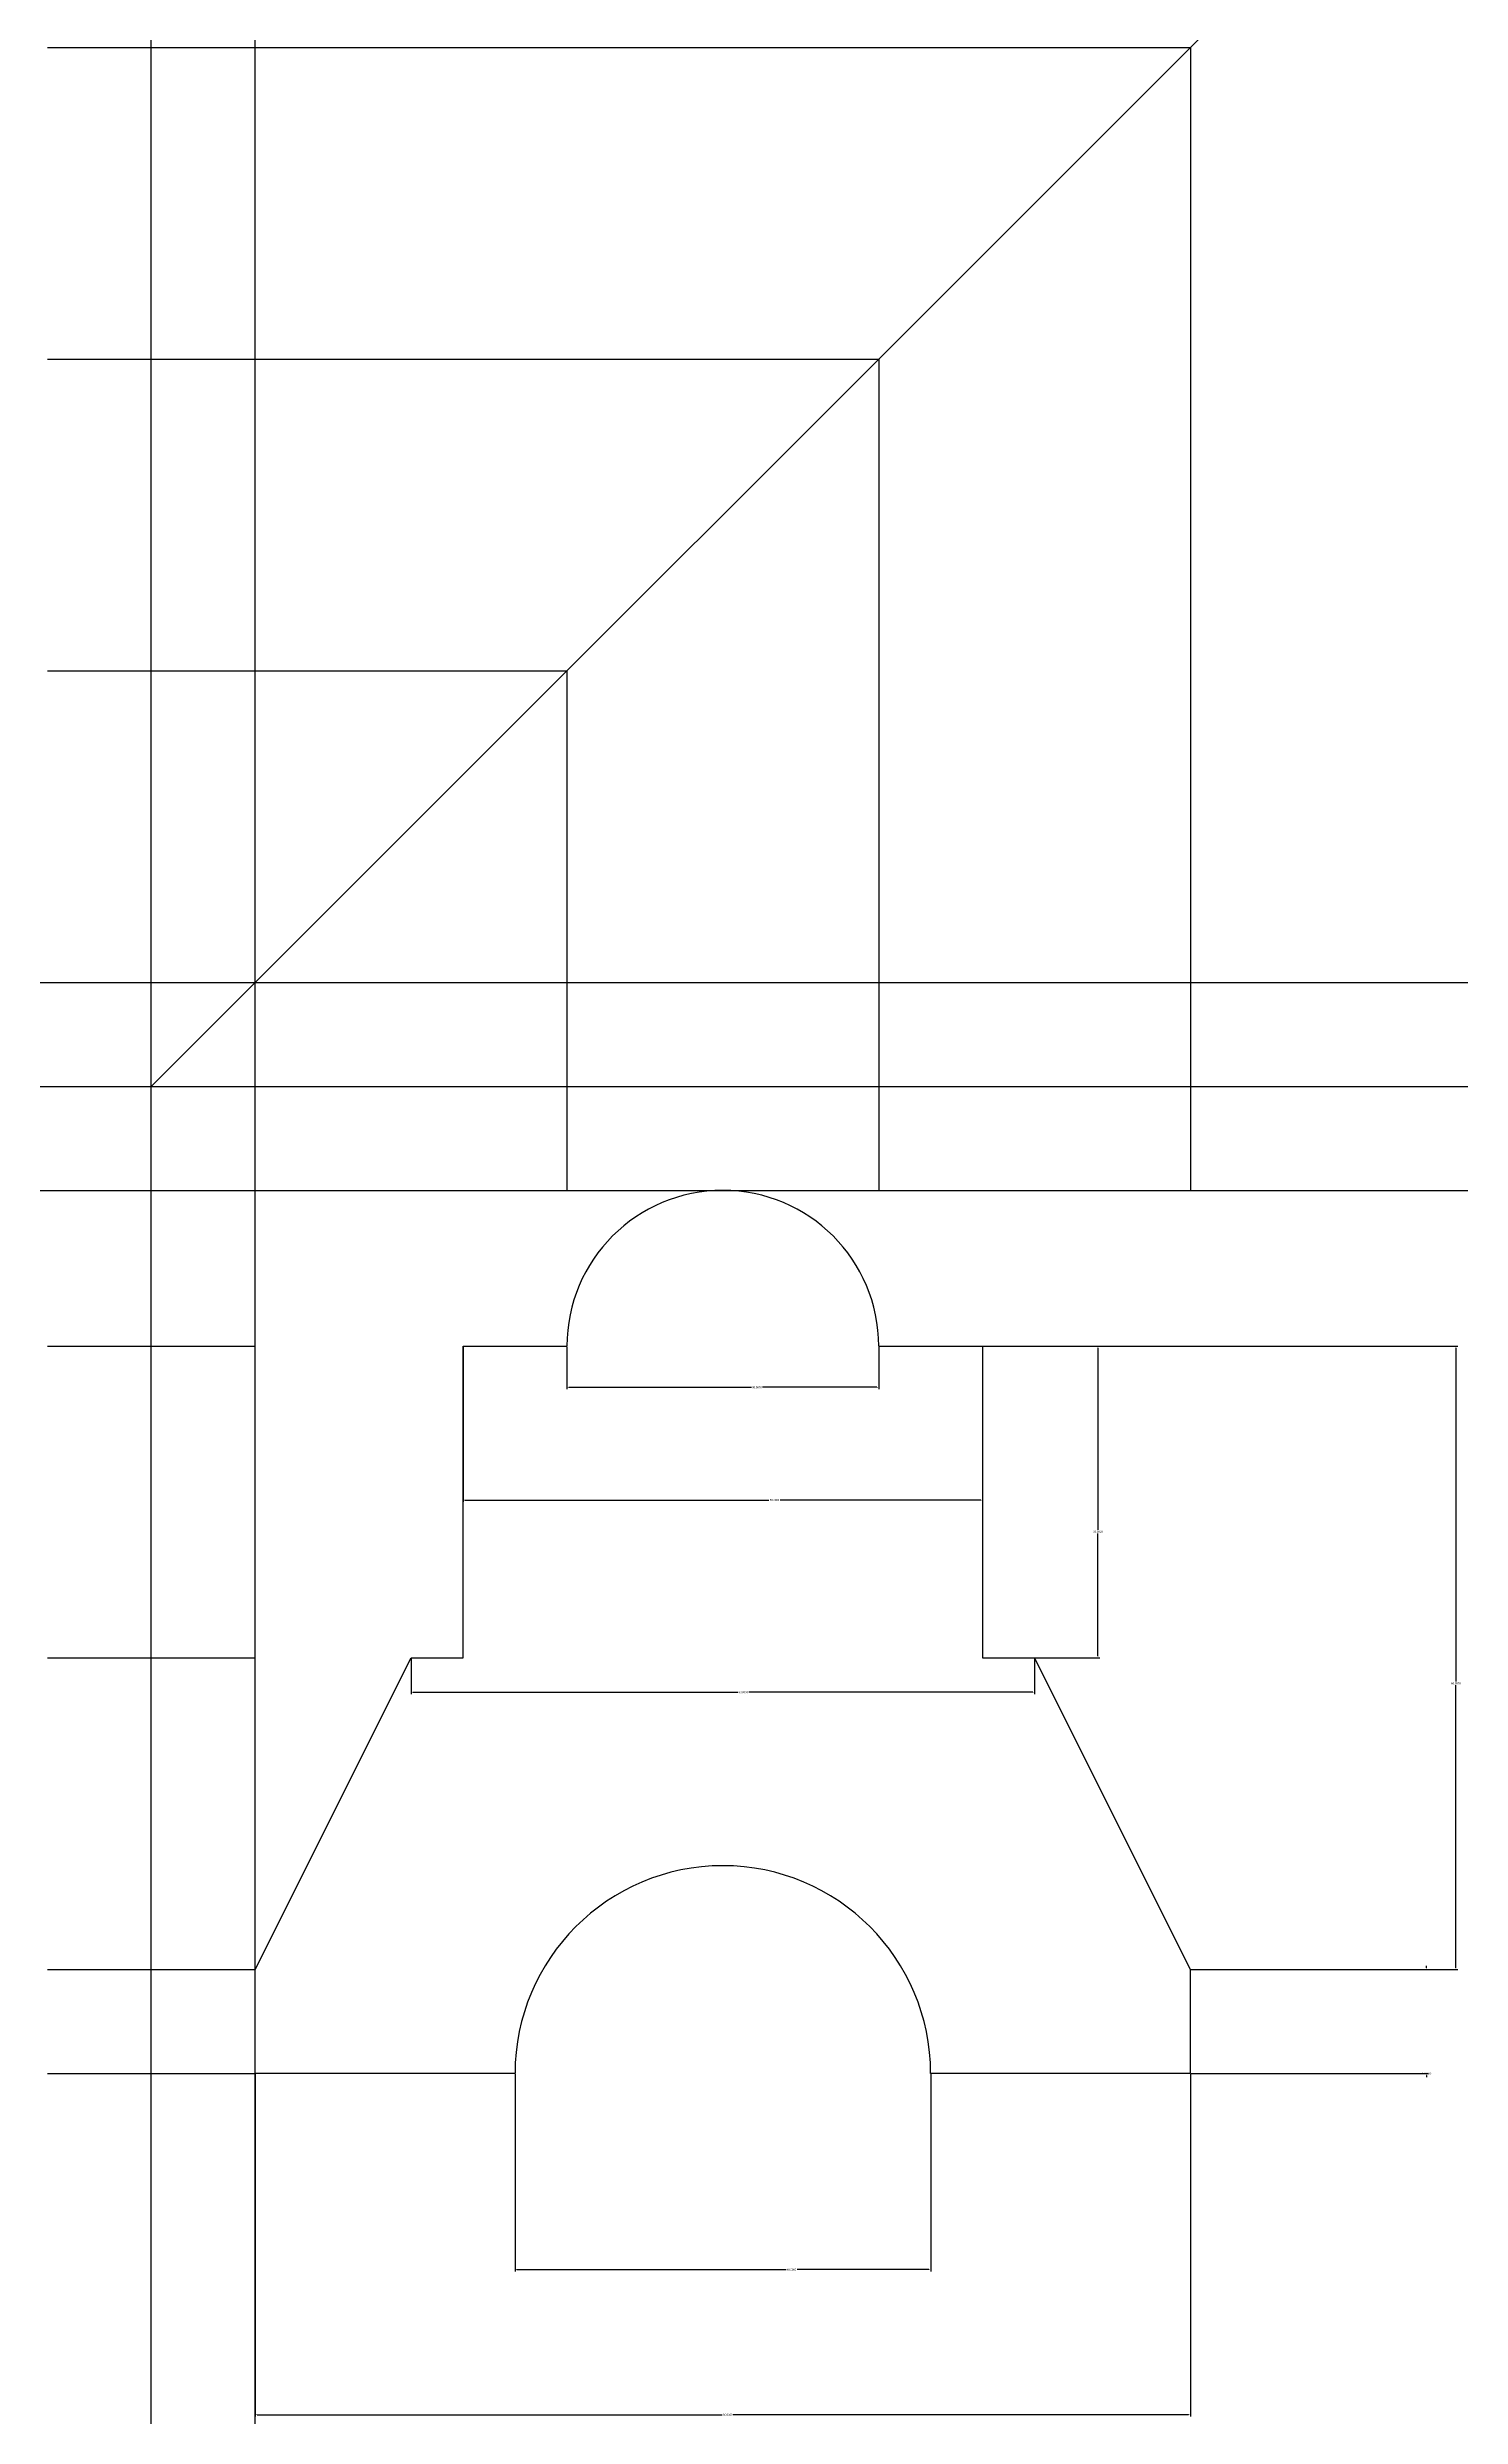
# Model space of a CAD drawing. Header units: millimetres. Extents: x 1469 to 7799, y 1414 to 1806.
# Drawn here: x 7307.6 to 7443.6, y 1482 to 1710 of the extents above; entities that cross this region are included whole.
import ezdxf

# ---------------------------------------------------------------- set-up
doc = ezdxf.new("R2010")
doc.units = ezdxf.units.MM
doc.layers.add('dimension', color=210, linetype='Continuous', lineweight=15)
doc.layers.add('drawing', color=7, linetype='Continuous')
doc.layers.add('porjection line', color=130, linetype='Continuous', transparency=0.8)
doc.layers.add('ref line', color=10, linetype='Continuous', transparency=0.8)
doc.styles.get("Standard").update_dxf_attribs({"font": 'arial.ttf'})
doc.dimstyles.get("Standard").update_dxf_attribs({"dimtxt": 0.18, "dimasz": 0.18, "dimexe": 0.18, "dimexo": 0.0625, "dimgap": 0.09, "dimtad": 0, "dimtih": 1, "dimtoh": 1, "dimdec": 4, "dimzin": 0, "dimdsep": 46, "dimtxsty": 'Standard', "dimcen": 0.09, "dimadec": 0, "dimazin": 0, "dimtfac": 1, "dimtdec": 4, "dimtofl": 0, "dimtmove": 0, "dimatfit": 3, "dimfxl": 1, "dimtolj": 1, "dimtzin": 0, "dimarcsym": 0})

# ---------------------------------------------------------------- blocks, each defined once
blk = doc.blocks.new('*D283')
at = {"layer": 'Defpoints', "color": 0, "transparency": 16777216}
for p in [(7327.62, 1515.05), (7417.62, 1515.05), (7417.62, 1482.21)]:
    blk.add_point(p, dxfattribs=at)
at = {"layer": 'dimension', "color": 0, "lineweight": -2, "transparency": 16777216}
for p, q in [((7327.62, 1514.98), (7327.62, 1482.03)), ((7417.62, 1514.98), (7417.62, 1482.03)), ((7327.8, 1482.21), (7372.55, 1482.21)), ((7417.44, 1482.21), (7373.62, 1482.21))]:
    blk.add_line(p, q, dxfattribs=at)
at = {"layer": 'dimension', "color": 0, "transparency": 16777216}
for points in [[(7327.8, 1482.24), (7327.8, 1482.18), (7327.62, 1482.21)], [(7417.44, 1482.24), (7417.44, 1482.18), (7417.62, 1482.21)]]:
    blk.add_solid(points, dxfattribs=at)
at = {"layer": 'dimension', "color": 0, "transparency": 16777216, "insert": (7373.09, 1482.21), "char_height": 0.18, "attachment_point": 5}
blk.add_mtext('\\A1;90.0000', dxfattribs=at)
blk = doc.blocks.new('*D284')
at = {"layer": 'Defpoints', "color": 0, "transparency": 16777216}
for p in [(7352.62, 1515.05), (7392.62, 1515.05), (7392.62, 1496.17)]:
    blk.add_point(p, dxfattribs=at)
at = {"layer": 'dimension', "color": 0, "lineweight": -2, "transparency": 16777216}
for p, q in [((7352.62, 1514.98), (7352.62, 1495.99)), ((7392.62, 1514.98), (7392.62, 1495.99)), ((7352.8, 1496.17), (7378.7, 1496.17)), ((7392.44, 1496.17), (7379.77, 1496.17))]:
    blk.add_line(p, q, dxfattribs=at)
at = {"layer": 'dimension', "color": 0, "transparency": 16777216}
for points in [[(7352.8, 1496.2), (7352.8, 1496.14), (7352.62, 1496.17)], [(7392.44, 1496.2), (7392.44, 1496.14), (7392.62, 1496.17)]]:
    blk.add_solid(points, dxfattribs=at)
at = {"layer": 'dimension', "color": 0, "transparency": 16777216, "insert": (7379.23, 1496.17), "char_height": 0.18, "attachment_point": 5}
blk.add_mtext('\\A1;40.0000', dxfattribs=at)
blk = doc.blocks.new('*D285')
at = {"layer": 'Defpoints', "color": 0, "transparency": 16777216}
for p in [(7347.62, 1585.05), (7397.62, 1585.05), (7397.62, 1570.24)]:
    blk.add_point(p, dxfattribs=at)
at = {"layer": 'dimension', "color": 0, "lineweight": -2, "transparency": 16777216}
for p, q in [((7347.62, 1584.98), (7347.62, 1570.06)), ((7397.62, 1584.98), (7397.62, 1570.06)), ((7347.8, 1570.24), (7377.06, 1570.24)), ((7397.44, 1570.24), (7378.13, 1570.24))]:
    blk.add_line(p, q, dxfattribs=at)
at = {"layer": 'dimension', "color": 0, "transparency": 16777216}
for points in [[(7347.8, 1570.27), (7347.8, 1570.21), (7347.62, 1570.24)], [(7397.44, 1570.27), (7397.44, 1570.21), (7397.62, 1570.24)]]:
    blk.add_solid(points, dxfattribs=at)
at = {"layer": 'dimension', "color": 0, "transparency": 16777216, "insert": (7377.59, 1570.24), "char_height": 0.18, "attachment_point": 5}
blk.add_mtext('\\A1;50.0000', dxfattribs=at)
blk = doc.blocks.new('*D286')
at = {"layer": 'Defpoints', "color": 0, "transparency": 16777216}
for p in [(7342.62, 1555.05), (7402.62, 1555.05), (7402.62, 1551.74)]:
    blk.add_point(p, dxfattribs=at)
at = {"layer": 'dimension', "color": 0, "lineweight": -2, "transparency": 16777216}
for p, q in [((7342.62, 1554.98), (7342.62, 1551.56)), ((7402.62, 1554.98), (7402.62, 1551.56)), ((7342.8, 1551.74), (7374.05, 1551.74)), ((7402.44, 1551.74), (7375.12, 1551.74))]:
    blk.add_line(p, q, dxfattribs=at)
at = {"layer": 'dimension', "color": 0, "transparency": 16777216}
for points in [[(7342.8, 1551.77), (7342.8, 1551.71), (7342.62, 1551.74)], [(7402.44, 1551.77), (7402.44, 1551.71), (7402.62, 1551.74)]]:
    blk.add_solid(points, dxfattribs=at)
at = {"layer": 'dimension', "color": 0, "transparency": 16777216, "insert": (7374.59, 1551.74), "char_height": 0.18, "attachment_point": 5}
blk.add_mtext('\\A1;60.0000', dxfattribs=at)
blk = doc.blocks.new('*D287')
at = {"layer": 'Defpoints', "color": 0, "transparency": 16777216}
for p in [(7357.62, 1585.05), (7387.62, 1585.05), (7387.62, 1581.09)]:
    blk.add_point(p, dxfattribs=at)
at = {"layer": 'dimension', "color": 0, "lineweight": -2, "transparency": 16777216}
for p, q in [((7357.62, 1584.98), (7357.62, 1580.91)), ((7387.62, 1584.98), (7387.62, 1580.91)), ((7357.8, 1581.09), (7375.37, 1581.09)), ((7387.44, 1581.09), (7376.44, 1581.09))]:
    blk.add_line(p, q, dxfattribs=at)
at = {"layer": 'dimension', "color": 0, "transparency": 16777216}
for points in [[(7357.8, 1581.12), (7357.8, 1581.06), (7357.62, 1581.09)], [(7387.44, 1581.12), (7387.44, 1581.06), (7387.62, 1581.09)]]:
    blk.add_solid(points, dxfattribs=at)
at = {"layer": 'dimension', "color": 0, "transparency": 16777216, "insert": (7375.9, 1581.09), "char_height": 0.18, "attachment_point": 5}
blk.add_mtext('\\A1;30.0000', dxfattribs=at)
blk = doc.blocks.new('*D234')
at = {"layer": 'Defpoints', "color": 0, "transparency": 16777216}
for p in [(7397.62, 1585.05), (7397.62, 1555.05), (7408.72, 1555.05)]:
    blk.add_point(p, dxfattribs=at)
at = {"layer": 'dimension', "color": 0, "lineweight": -2, "transparency": 16777216}
for p, q in [((7397.68, 1585.05), (7408.9, 1585.05)), ((7408.72, 1584.87), (7408.72, 1567.37)), ((7408.72, 1555.23), (7408.72, 1567.01)), ((7397.68, 1555.05), (7408.9, 1555.05))]:
    blk.add_line(p, q, dxfattribs=at)
at = {"layer": 'dimension', "color": 0, "transparency": 16777216}
for points in [[(7408.69, 1584.87), (7408.75, 1584.87), (7408.72, 1585.05)], [(7408.69, 1555.23), (7408.75, 1555.23), (7408.72, 1555.05)]]:
    blk.add_solid(points, dxfattribs=at)
at = {"layer": 'dimension', "color": 0, "transparency": 16777216, "insert": (7408.72, 1567.19), "char_height": 0.18, "attachment_point": 5}
blk.add_mtext('\\A1;30.0000', dxfattribs=at)
blk = doc.blocks.new('*D235')
at = {"layer": 'Defpoints', "color": 0, "transparency": 16777216}
for p in [(7392.62, 1585.05), (7417.62, 1525.05), (7443.17, 1525.05)]:
    blk.add_point(p, dxfattribs=at)
at = {"layer": 'dimension', "color": 0, "lineweight": -2, "transparency": 16777216}
for p, q in [((7392.68, 1585.05), (7443.35, 1585.05)), ((7443.17, 1584.87), (7443.17, 1552.79)), ((7443.17, 1525.23), (7443.17, 1552.42)), ((7417.68, 1525.05), (7443.35, 1525.05))]:
    blk.add_line(p, q, dxfattribs=at)
at = {"layer": 'dimension', "color": 0, "transparency": 16777216}
for points in [[(7443.14, 1584.87), (7443.2, 1584.87), (7443.17, 1585.05)], [(7443.14, 1525.23), (7443.2, 1525.23), (7443.17, 1525.05)]]:
    blk.add_solid(points, dxfattribs=at)
at = {"layer": 'dimension', "color": 0, "transparency": 16777216, "insert": (7443.17, 1552.6), "char_height": 0.18, "attachment_point": 5}
blk.add_mtext('\\A1;60.0000', dxfattribs=at)
blk = doc.blocks.new('*D220')
at = {"layer": 'Defpoints', "color": 0, "transparency": 16777216}
for p in [(7417.62, 1525.05), (7417.62, 1515.05), (7440.34, 1515.05)]:
    blk.add_point(p, dxfattribs=at)
at = {"layer": 'dimension', "color": 0, "lineweight": -2, "transparency": 16777216}
for p, q in [((7417.68, 1525.05), (7440.52, 1525.05)), ((7440.34, 1525.23), (7440.34, 1525.41)), ((7417.68, 1515.05), (7440.52, 1515.05)), ((7440.34, 1514.87), (7440.34, 1514.69))]:
    blk.add_line(p, q, dxfattribs=at)
at = {"layer": 'dimension', "color": 0, "transparency": 16777216}
for points in [[(7440.31, 1525.23), (7440.37, 1525.23), (7440.34, 1525.05)], [(7440.31, 1514.87), (7440.37, 1514.87), (7440.34, 1515.05)]]:
    blk.add_solid(points, dxfattribs=at)
at = {"layer": 'dimension', "color": 0, "transparency": 16777216, "insert": (7440.34, 1515.05), "char_height": 0.18, "attachment_point": 5}
blk.add_mtext('\\A1;10.0000', dxfattribs=at)

msp = doc.modelspace()

# ---------------------------------------------------------------- linework, layer by layer
at = {"layer": 'drawing'}
for p, q in [((7347.61787, 1555.04556), (7347.61787, 1585.04556)), ((7347.61787, 1585.04556), (7357.61787, 1585.04556)), ((7387.61787, 1585.04556), (7397.61787, 1585.04556)), ((7397.61787, 1585.04556), (7397.61787, 1555.04556)), ((7327.61787, 1525.04556), (7342.61787, 1555.04556)), ((7342.61787, 1555.04556), (7347.61787, 1555.04556)), ((7397.61787, 1555.04556), (7402.61787, 1555.04556)), ((7417.61787, 1525.04556), (7402.61787, 1555.04556)), ((7327.61787, 1515.04556), (7327.61787, 1525.04556)), ((7417.61787, 1515.04556), (7417.61787, 1525.04556)), ((7352.61787, 1515.04556), (7327.61787, 1515.04556)), ((7417.61787, 1515.04556), (7392.61787, 1515.04556))]:
    msp.add_line(p, q, dxfattribs=at)
for centre, radius, start in [((7372.61787, 1585.04556), 15, 360), ((7372.61787, 1515.04556), 20, 0)]:
    msp.add_arc(centre, radius, start, 180, dxfattribs=at)
at = {"layer": 'porjection line'}
for p, direction in [((7317.61787, 1610.04556), (0, 1)), ((7327.61787, 1610.04556), (0, 1)), ((1567.67266, 1620.04556), (1, 0)), ((1567.67266, 1610.04556), (1, 0)), ((1567.67266, 1600.04556), (1, 0))]:
    msp.add_xline(p, direction, dxfattribs=at)
msp.add_ray((7317.61787, 1610.04556), (0.707106781, 0.707106781), dxfattribs=at)
at = {"layer": 'ref line'}
for p, q in [((7307.61787, 1710.04556), (7417.61787, 1710.04556)), ((7417.61787, 1710.04556), (7417.61787, 1600.04556)), ((7307.61787, 1680.04556), (7387.61787, 1680.04556)), ((7387.61787, 1680.04556), (7387.61787, 1600.04556)), ((7307.61787, 1650.04556), (7357.61787, 1650.04556)), ((7357.61787, 1650.04556), (7357.61787, 1600.04556)), ((7307.61787, 1585.04556), (7327.61787, 1585.04556)), ((7307.61787, 1555.04556), (7327.61787, 1555.04556)), ((7307.61787, 1525.04556), (7327.61787, 1525.04556)), ((7307.61787, 1515.04556), (7327.61787, 1515.04556))]:
    msp.add_line(p, q, dxfattribs=at)

# ---------------------------------------------------------------- dimensions: what is measured, and where the dimension line sits
at = {"layer": 'dimension'}
for base, p1, p2, picture, middle in [((7397.61787, 1570.24365), (7347.61787, 1585.04556), (7397.61787, 1585.04556), '*D285', (7377.59239, 1570.24365)), ((7387.61787, 1581.08818), (7357.61787, 1585.04556), (7387.61787, 1585.04556), '*D287', (7375.90264, 1581.08818)), ((7402.61787, 1551.73584), (7342.61787, 1555.04556), (7402.61787, 1555.04556), '*D286', (7374.58864, 1551.73584)), ((7417.61787, 1482.2065), (7327.61787, 1515.04556), (7417.61787, 1515.04556), '*D283', (7373.08676, 1482.2065)), ((7392.61787, 1496.17135), (7352.61787, 1515.04556), (7392.61787, 1515.04556), '*D284', (7379.2333, 1496.17135))]:
    dim = msp.add_linear_dim(base=base, p1=p1, p2=p2, dimstyle='Standard', dxfattribs=at)
    dim.commit()
    dim.dimension.update_dxf_attribs({"geometry": picture, "text_midpoint": middle, "dimtype": 160})
for base, p1, p2, picture, middle in [((7443.17214, 1525.04556), (7392.61787, 1585.04556), (7417.61787, 1525.04556), '*D235', (7443.17214, 1552.60376)), ((7408.72108, 1555.04556), (7397.61787, 1585.04556), (7397.61787, 1555.04556), '*D234', (7408.72108, 1567.19299)), ((7440.33699, 1515.04556), (7417.61787, 1525.04556), (7417.61787, 1515.04556), '*D220', (7440.33699, 1515.04556))]:
    dim = msp.add_linear_dim(base=base, p1=p1, p2=p2, angle=90, dimstyle='Standard', dxfattribs=at)
    dim.commit()
    dim.dimension.update_dxf_attribs({"geometry": picture, "text_midpoint": middle, "dimtype": 160})

doc.saveas('drawing.dxf')
